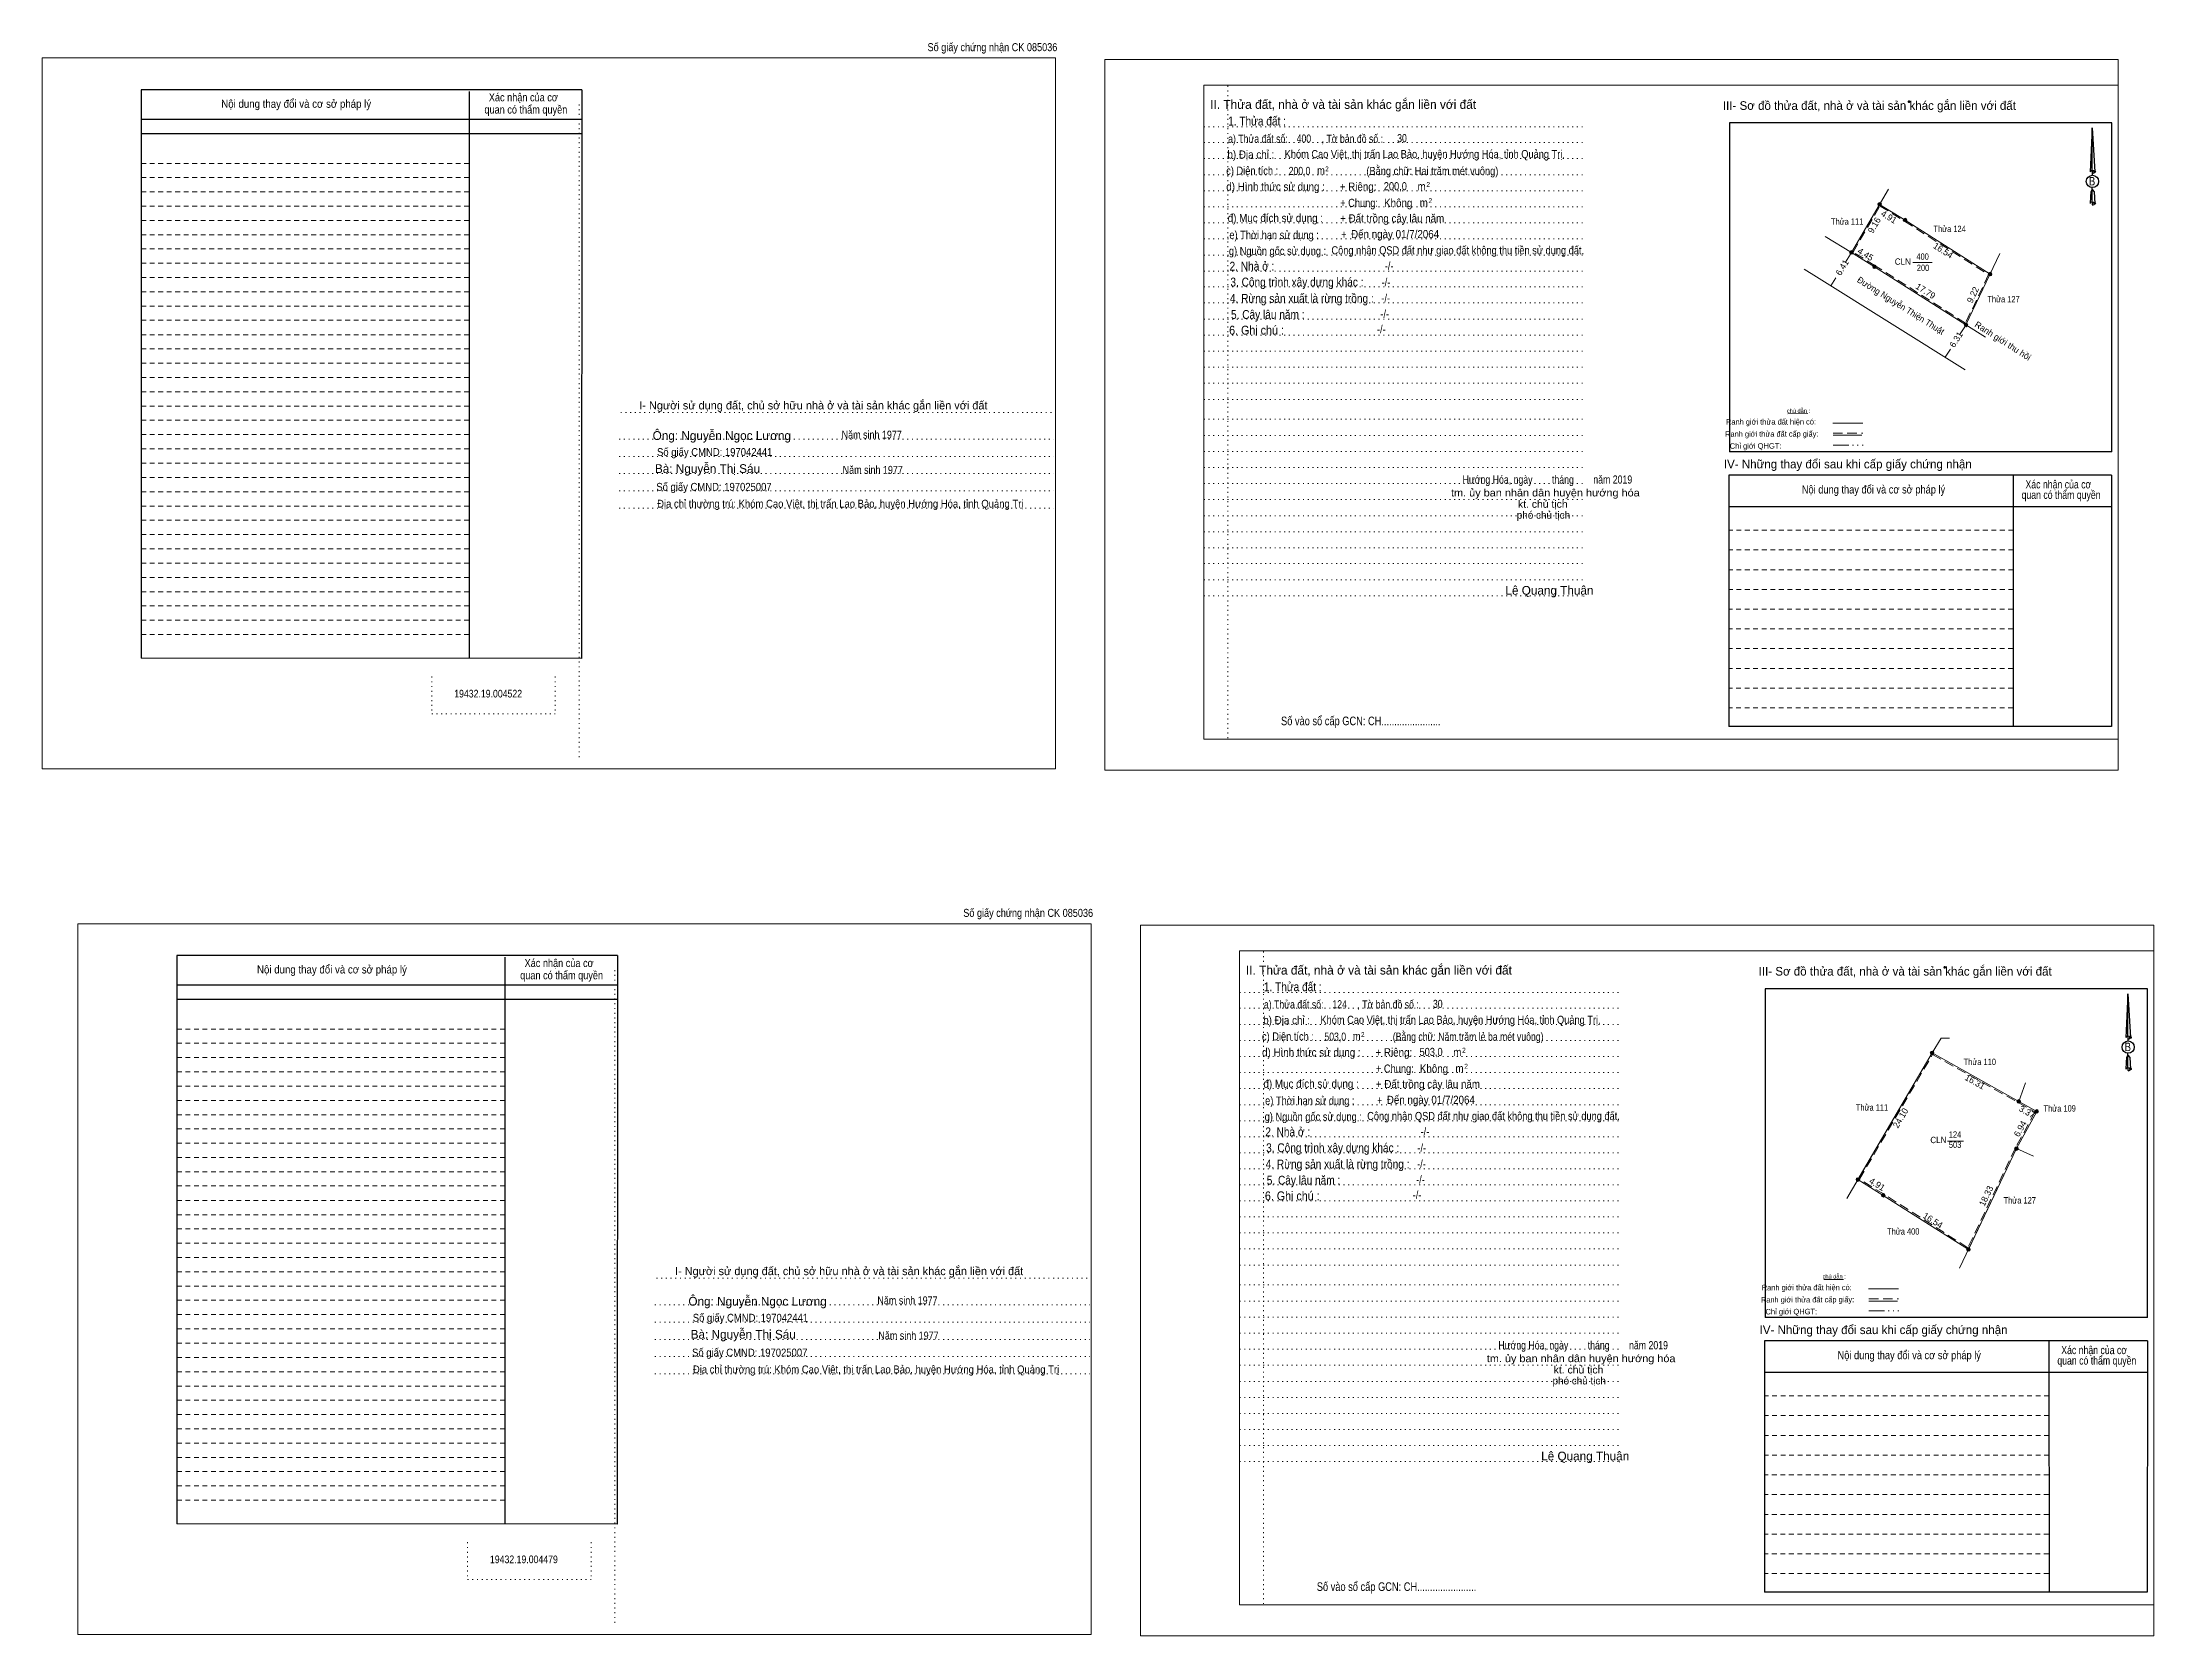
# Model space of a CAD drawing. Header units: metres. Extents: x 536429 to 537097, y 1836989 to 1837303.
# Drawn here: x 536681.6 to 537097.4, y 1836988.7 to 1837302.6 of the extents above; entities that cross this region are included whole.
import ezdxf
from ezdxf.enums import TextEntityAlignment as Align

# ---------------------------------------------------------------- set-up
doc = ezdxf.new("R2010")
doc.units = ezdxf.units.M
doc.header["$LTSCALE"] = 0.62
doc.header["$PDMODE"] = 32
doc.header["$PDSIZE"] = 0.31
for name, pattern in [('DASH_DOUBLE_DOT', [9.2, 5, -1.2, 0.3, -1.2, 0.3, -1.2]), ('DOTTED', [1.5, 0.3, -1.2]), ('MEDIUM_DASHED', [4.5, 3, -1.5]), ('SHORT_DASHED', [2.7, 1.5, -1.2])]:
    doc.linetypes.add(name, pattern=pattern)
for name, color, linetype, lineweight in [('1', 7, 'DOTTED', 13), ('10', 7, 'Continuous', 13), ('18', 7, 'Continuous', 25), ('28', 7, 'SHORT_DASHED', 13), ('36', 7, 'Continuous', 13), ('55', 7, 'Continuous', 13)]:
    doc.layers.add(name, color=color, linetype=linetype, lineweight=lineweight)
doc.layers.add('40', color=7, linetype='Continuous')
doc.layers.add('6', color=7, linetype='Continuous')

msp = doc.modelspace()

# ---------------------------------------------------------------- texts
at = {"layer": '18'}
for s, height, p in [('II. Thửa đất, nhà ở và tài sản khác gắn liền với đất', 1.75, (536937.755, 1837289.5)), ('Ông: Nguyễn Ngọc Lương', 1.73, (536815.4, 1837224.28)), ('Bà: Nguyễn Thị Sáu', 1.73, (536812.58, 1837217.77)), ('phó chủ tịch', 1.457, (536977.205, 1837208.76)), ('Lê Quang Thuận', 1.728, (536978.385, 1837193.79)), ('II. Thửa đất, nhà ở và tài sản khác gắn liền với đất', 1.75, (536944.795, 1837118.97)), ('Ông: Nguyễn Ngọc Lương', 1.73, (536822.44, 1837053.75)), ('Bà: Nguyễn Thị Sáu', 1.73, (536819.62, 1837047.24)), ('phó chủ tịch', 1.457, (536984.245, 1837038.23)), ('Lê Quang Thuận', 1.728, (536985.425, 1837023.26))]:
    msp.add_text(s, height=height, dxfattribs=at).set_placement(p, align=Align.CENTER)
for s, height, width, p in [('a) Thửa đất số:              , Tờ bản đồ số : ', 1.604, 0.8, (536930.595, 1837282.82)), ('1. Thửa đất :', 1.75, 0.85, (536920.795, 1837286.22)), ('400', 1.6, 0.8, (536930.025, 1837282.85)), ('30', 1.6, 0.8, (536949.35, 1837282.93)), ('b) Địa chỉ : ', 1.604, 0.9, (536919.855, 1837279.71)), ('c) Diện tích :                                                   ', 1.604, 0.85, (536932.76, 1837276.52)), ('200,0', 1.6, 0.8, (536929.16, 1837276.47)), (' m', 1.604, 0.85, (536933.135, 1837276.56)), ('2', 0.9716, 0.75, (536934.58, 1837277.2)), ('(Bằng chữ: Hai trăm mét vuông)', 1.6, 0.85, (536955.325, 1837276.47)), ('B', 1.68, 0.85, (537085.235, 1837274.41)), ('d) Hình thức sử dụng :', 1.603, 0.9, (536924.455, 1837273.38)), ('+ Riêng: ', 1.603, 0.9, (536940.97, 1837273.38)), ('       + Chung:', 1.603, 0.85, (536939.125, 1837270.18)), ('200,0', 1.6, 0.85, (536948.035, 1837273.46)), ('Không', 1.603, 0.9, (536948.605, 1837270.18)), (' m', 1.603, 0.9, (536952.935, 1837273.43)), ('2', 0.9716, 0.8, (536954.505, 1837274.11)), ('2', 0.9716, 0.8, (536954.925, 1837270.94)), ('đ) Mục đích sử dụng :', 1.603, 0.9, (536924.41, 1837267.2)), (' m', 1.603, 0.9, (536953.365, 1837270.22)), ('e) Thời hạn sử dụng :', 1.603, 0.85, (536924.155, 1837263.87)), ('+ ', 1.601, 0.8, (536938.145, 1837263.95)), ('Đến ngày 01/7/2064', 1.6, 0.9, (536947.985, 1837264.03)), ('g) Nguồn gốc sử dụng :', 1.603, 0.85, (536924.835, 1837260.71)), ('2. Nhà ở :', 1.75, 0.85, (536919.8, 1837257.64)), ('3. Công trình xây dựng khác :', 1.75, 0.85, (536928.655, 1837254.51)), ('4. Rừng sản xuất là rừng trồng :', 1.75, 0.85, (536929.62, 1837251.3)), ('6. Ghi chú :', 1.75, 0.9, (536920.695, 1837245.03)), ('5. Cây lâu năm :', 1.75, 0.85, (536922.915, 1837248.12)), ('tm. ủy ban nhân dân huyện hướng hóa', 1.457, 1.1, (536977.58, 1837213.15)), ('Hướng Hóa, ngày        tháng        năm 2019', 1.61, 0.8, (536977.98, 1837215.68)), ('kt. chủ tịch', 1.457, 1.05, (536977.07, 1837210.92)), ('19432.19.004522', 1.51, 0.85, (536769.385, 1837173.55)), ('Số vào sổ cấp GCN: CH.......................', 1.704, 0.8, (536941.23, 1837168.08)), ('a) Thửa đất số:              , Tờ bản đồ số : ', 1.604, 0.8, (536937.635, 1837112.29)), ('1. Thửa đất :', 1.75, 0.85, (536927.835, 1837115.69)), ('124', 1.6, 0.8, (536937.065, 1837112.32)), ('30', 1.6, 0.8, (536956.39, 1837112.4)), ('b) Địa chỉ : ', 1.604, 0.9, (536926.895, 1837109.18)), ('c) Diện tích :                                                   ', 1.604, 0.85, (536939.8, 1837105.99)), ('503,0', 1.6, 0.8, (536936.2, 1837105.94)), (' m', 1.604, 0.85, (536940.175, 1837106.03)), ('2', 0.9716, 0.75, (536941.62, 1837106.67)), ('(Bằng chữ: Năm trăm lẻ ba mét vuông)', 1.6, 0.8, (536962.375, 1837105.94)), ('B', 1.68, 0.85, (537092.275, 1837103.88)), ('d) Hình thức sử dụng :', 1.603, 0.9, (536931.495, 1837102.85)), ('+ Riêng: ', 1.603, 0.9, (536948.01, 1837102.85)), ('       + Chung:', 1.603, 0.85, (536946.165, 1837099.65)), ('503,0', 1.6, 0.85, (536955.075, 1837102.93)), ('Không', 1.603, 0.9, (536955.645, 1837099.65)), (' m', 1.603, 0.9, (536959.975, 1837102.9)), ('2', 0.9716, 0.8, (536961.545, 1837103.58)), ('2', 0.9716, 0.8, (536961.965, 1837100.41)), ('đ) Mục đích sử dụng :', 1.603, 0.9, (536931.45, 1837096.67)), (' m', 1.603, 0.9, (536960.405, 1837099.69)), ('e) Thời hạn sử dụng :', 1.603, 0.85, (536931.195, 1837093.34)), ('+ ', 1.601, 0.8, (536945.185, 1837093.42)), ('Đến ngày 01/7/2064', 1.6, 0.9, (536955.025, 1837093.5)), ('g) Nguồn gốc sử dụng :', 1.603, 0.85, (536931.875, 1837090.18)), ('2. Nhà ở :', 1.75, 0.85, (536926.84, 1837087.11)), ('3. Công trình xây dựng khác :', 1.75, 0.85, (536935.695, 1837083.98)), ('4. Rừng sản xuất là rừng trồng :', 1.75, 0.85, (536936.66, 1837080.77)), ('6. Ghi chú :', 1.75, 0.9, (536927.735, 1837074.5)), ('5. Cây lâu năm :', 1.75, 0.85, (536929.955, 1837077.59)), ('tm. ủy ban nhân dân huyện hướng hóa', 1.457, 1.1, (536984.62, 1837042.62)), ('Hướng Hóa, ngày        tháng        năm 2019', 1.61, 0.8, (536985.02, 1837045.15)), ('kt. chủ tịch', 1.457, 1.05, (536984.11, 1837040.39)), ('19432.19.004479', 1.51, 0.85, (536776.42, 1837003.02)), ('Số vào sổ cấp GCN: CH.......................', 1.704, 0.8, (536948.27, 1836997.55))]:
    msp.add_text(s, height=height, dxfattribs=dict(at, width=width)).set_placement(p, align=Align.CENTER)
at = {"layer": '18', "width": 0.85}
for s, p in [(' Khóm Cao Việt, thị trấn Lao Bảo, huyện Hướng Hóa, tỉnh Quảng Trị.', (536925.74, 1837279.79)), ('Công nhận QSD đất như giao đất không thu tiền sử dụng đất.', (536935.45, 1837260.84)), (' Khóm Cao Việt, thị trấn Lao Bảo, huyện Hướng Hóa, tỉnh Quảng Trị.', (536932.78, 1837109.26)), ('Công nhận QSD đất như giao đất không thu tiền sử dụng đất.', (536942.49, 1837090.31))]:
    msp.add_text(s, height=1.6, dxfattribs=at).set_placement(p)
at = {"layer": '28'}
for s, height, width, p in [('Xác nhận của cơ', 1.584, 0.85, (536776.315, 1837290.98)), ('Xác nhận của cơ', 1.584, 0.85, (536776.315, 1837290.98)), ('Nội dung thay đổi và cơ sở pháp lý', 1.584, 0.9, (536731.585, 1837289.71)), ('Nội dung thay đổi và cơ sở pháp lý', 1.584, 0.9, (536731.585, 1837289.71)), (' quan có thẩm quyền', 1.584, 0.85, (536776.56, 1837288.57)), (' quan có thẩm quyền', 1.584, 0.85, (536776.56, 1837288.57)), ('-/-', 1.604, 0.85, (536946.815, 1837257.77)), ('-/-', 1.604, 0.85, (536946.195, 1837254.56)), ('-/-', 1.604, 0.85, (536946.145, 1837251.42)), ('-/-', 1.604, 0.85, (536945.275, 1837245.29)), ('-/-', 1.604, 0.85, (536945.945, 1837248.32)), ('Nội dung thay đổi và cơ sở pháp lý', 1.604, 0.85, (537042.195, 1837213.73)), (' quan có thẩm quyền', 1.604, 0.8, (537078.895, 1837212.67)), ('Xác nhận của cơ', 1.604, 0.8, (537078.605, 1837214.73)), ('Xác nhận của cơ', 1.584, 0.85, (536783.355, 1837120.45)), ('Xác nhận của cơ', 1.584, 0.85, (536783.355, 1837120.45)), ('Nội dung thay đổi và cơ sở pháp lý', 1.584, 0.9, (536738.625, 1837119.18)), ('Nội dung thay đổi và cơ sở pháp lý', 1.584, 0.9, (536738.625, 1837119.18)), (' quan có thẩm quyền', 1.584, 0.85, (536783.6, 1837118.04)), (' quan có thẩm quyền', 1.584, 0.85, (536783.6, 1837118.04)), ('-/-', 1.604, 0.85, (536953.855, 1837087.24)), ('-/-', 1.604, 0.85, (536953.235, 1837084.03)), ('-/-', 1.604, 0.85, (536953.185, 1837080.89)), ('-/-', 1.604, 0.85, (536952.315, 1837074.76)), ('-/-', 1.604, 0.85, (536952.985, 1837077.79)), ('Nội dung thay đổi và cơ sở pháp lý', 1.604, 0.85, (537049.235, 1837043.2)), (' quan có thẩm quyền', 1.604, 0.8, (537085.935, 1837042.14)), ('Xác nhận của cơ', 1.604, 0.8, (537085.645, 1837044.2))]:
    msp.add_text(s, height=height, dxfattribs=dict(at, width=width)).set_placement(p, align=Align.CENTER)
for s, height, p in [('III- Sơ đồ thửa đất, nhà ở và tài sản khác gắn liền với đất', 1.701, (537041.39, 1837289.3)), ('I- Người sử dụng đất, chủ sở hữu nhà ở và tài sản khác gắn liền với đất', 1.606, (536833.43, 1837230.29)), ('IV- Những thay đổi sau khi cấp giấy chứng nhận', 1.701, (537037.14, 1837218.68)), ('III- Sơ đồ thửa đất, nhà ở và tài sản khác gắn liền với đất', 1.701, (537048.43, 1837118.77)), ('I- Người sử dụng đất, chủ sở hữu nhà ở và tài sản khác gắn liền với đất', 1.606, (536840.47, 1837059.76)), ('IV- Những thay đổi sau khi cấp giấy chứng nhận', 1.701, (537044.18, 1837048.15))]:
    msp.add_text(s, height=height, dxfattribs=at).set_placement(p, align=Align.CENTER)
for s, width, p in [('Năm sinh 1977', 0.85, (536839, 1837224.55)), ('Số giấy CMND: 197042441', 0.9, (536802.64, 1837221.12)), ('Năm sinh 1977', 0.85, (536839.2, 1837217.62)), ('Số giấy CMND: 197025007', 0.9, (536802.5, 1837214.27)), ('Địa chỉ thường trú: Khóm Cao Việt, thị trấn Lao Bảo, huyện Hướng Hóa, tỉnh Quảng Trị', 0.9, (536802.66, 1837210.95)), ('Năm sinh 1977', 0.85, (536846.04, 1837054.02)), ('Số giấy CMND: 197042441', 0.9, (536809.68, 1837050.59)), ('Năm sinh 1977', 0.85, (536846.24, 1837047.09)), ('Số giấy CMND: 197025007', 0.9, (536809.54, 1837043.74)), ('Địa chỉ thường trú: Khóm Cao Việt, thị trấn Lao Bảo, huyện Hướng Hóa, tỉnh Quảng Trị', 0.9, (536809.7, 1837040.42))]:
    msp.add_text(s, height=1.55, dxfattribs=dict(at, width=width)).set_placement(p)
at = {"layer": '36'}
for s, width, p in [('Thửa 111', 0.85, (537037.005, 1837266.67)), ('Thửa 124', 0.85, (537057.185, 1837265.23)), ('CLN', 0.95, (537047.975, 1837258.79)), ('400', 0.85, (537051.87, 1837259.77)), ('200', 0.85, (537051.95, 1837257.56)), ('Thửa 127', 0.85, (537067.8, 1837251.38)), ('Thửa 110', 0.85, (537063.135, 1837101.14)), ('Thửa 111', 0.85, (537041.905, 1837092.16)), ('Thửa 109', 0.85, (537078.865, 1837091.98)), ('CLN', 0.95, (537054.975, 1837085.76)), ('503', 0.85, (537058.265, 1837084.82)), ('124', 0.85, (537058.26, 1837086.84)), ('Thửa 127', 0.85, (537071, 1837073.87)), ('Thửa 400', 0.85, (537048.055, 1837067.75))]:
    msp.add_text(s, height=1.25, dxfattribs=dict(at, width=width)).set_placement(p, align=Align.CENTER)
for s, rotation, p in [('9.16', 59.712, (537042.8906, 1837266.2548)), ('4.91', 328.316, (537044.9117, 1837267.6778)), ('6.41', 58.269, (537036.5636, 1837257.9213)), ('4.45', 328.308, (537040.2967, 1837260.3098)), ('16.54', 327.539, (537055.5796, 1837261.0708)), ('17.79', 327.561, (537052.1198, 1837253.078)), ('9.22', 64.574, (537062.3381, 1837252.6017)), ('Ranh giới thu hồi', 327.401, (537067.3383, 1837243.2641)), ('6.31', 57.369, (537059.0035, 1837243.718)), ('16.31', 330.778, (537061.8699, 1837097.2964)), ('3.37', 330.698, (537072.1291, 1837091.383)), ('24.10', 59.668, (537048.0625, 1837090.3944)), ('6.94', 61.442, (537071.6334, 1837088.3012)), ('4.91', 328.316, (537042.5917, 1837077.1278)), ('18.33', 64.539, (537064.9434, 1837075.0863)), ('16.54', 327.539, (537053.5596, 1837070.0208))]:
    msp.add_text(s, height=1.25, rotation=rotation, dxfattribs=at).set_placement(p, align=Align.CENTER)
at = {"layer": '36', "width": 0.95}
msp.add_text('Đường Nguyễn Thiện Thuật', height=1.25, rotation=327.978, dxfattribs=at).set_placement((537047.2436, 1837250.2132), align=Align.CENTER)
at = {"layer": '40', "width": 0.85}
for p in [(536868.69, 1837300.86), (536875.73, 1837130.33)]:
    msp.add_text('Số giấy chứng nhận CK 085036', height=1.58, dxfattribs=at).set_placement(p, align=Align.CENTER)
at = {"layer": '55'}
for height, p in [(0.8043, (537027.4148, 1837229.6189)), (0.8042, (537034.4548, 1837059.0889))]:
    msp.add_text('chú dẫn :', height=height, rotation=359.974, dxfattribs=at).set_placement(p, align=Align.CENTER)
for s, height, width, p in [('Ranh giới thửa đất cấp giấy:', 1.089, 0.8, (537022.1737, 1837224.9176)), ('Ranh giới thửa đất hiện có:', 1.094, 0.8, (537022.0137, 1837227.307)), ('Chỉ giới QHGT:', 1.089, 0.85, (537018.9787, 1837222.5601)), ('Ranh giới thửa đất cấp giấy:', 1.089, 0.8, (537029.2137, 1837054.3876)), ('Ranh giới thửa đất hiện có:', 1.094, 0.8, (537029.0537, 1837056.777)), ('Chỉ giới QHGT:', 1.089, 0.85, (537026.0187, 1837052.0301))]:
    msp.add_text(s, height=height, rotation=0.135, dxfattribs=dict(at, width=width)).set_placement(p, align=Align.CENTER)
at = {"layer": '6', "width": 0.9}
for p in [(536947.415, 1837267.13), (536954.455, 1837096.6)]:
    msp.add_text('+ Đất trồng cây lâu năm', height=1.6, dxfattribs=at).set_placement(p, align=Align.CENTER)

# ---------------------------------------------------------------- hatches: boundary and pattern name
at = {"layer": '36'}
for points in [[(537043.7613, 1837270.6982, 1), (537043.0413, 1837270.6982, 1)], [(537048.7773, 1837267.6022, 1), (537048.0573, 1837267.6022, 1)], [(537038.2173, 1837261.2062, 1), (537037.4973, 1837261.2062, 1)], [(537042.7653, 1837258.3982, 1), (537042.0453, 1837258.3982, 1)], [(537065.5293, 1837256.9462, 1), (537064.8093, 1837256.9462, 1)], [(537060.7773, 1837246.9502, 1), (537060.0573, 1837246.9502, 1)], [(537054.0878, 1837103.536, 1), (537053.3678, 1837103.536, 1)], [(537071.1638, 1837093.984, 1), (537070.4438, 1837093.984, 1)], [(537074.6918, 1837092.004, 1), (537073.9718, 1837092.004, 1)], [(537070.7078, 1837084.684, 1), (537069.9878, 1837084.684, 1)], [(537039.4838, 1837078.576, 1), (537038.7638, 1837078.576, 1)], [(537044.4998, 1837075.48, 1), (537043.7798, 1837075.48, 1)], [(537061.2518, 1837064.824, 1), (537060.5318, 1837064.824, 1)]]:
    msp.add_hatch(color=256, dxfattribs=at).paths.add_polyline_path(points)

# ---------------------------------------------------------------- linework, layer by layer
at = {"layer": '1', "linetype": 'Continuous'}
for p, q in [((536910.33, 1837294.17), (537090.35, 1837294.17)), ((536910.33, 1837294.17), (536910.33, 1837165.32)), ((537090.35, 1837294.17), (537090.35, 1837164.25)), ((536910.33, 1837165.32), (537090.35, 1837165.32)), ((536917.37, 1837123.64), (537097.39, 1837123.64)), ((536917.37, 1837123.64), (536917.37, 1836994.79)), ((537097.39, 1837123.64), (537097.39, 1836993.72)), ((536917.37, 1836994.79), (537097.39, 1836994.79))]:
    msp.add_line(p, q, dxfattribs=at)
at = {"layer": '1'}
for p, q in [((536915.05, 1837294.04), (536915.05, 1837165.18)), ((536787.3, 1837290.35), (536787.3, 1837161.47)), ((536910.33, 1837285.98), (536917.65, 1837285.98)), ((536910.33, 1837285.98), (536985.28, 1837285.98)), ((536910.33, 1837282.85), (536985.28, 1837282.85)), ((536910.33, 1837279.69), (536985.28, 1837279.69)), ((536910.33, 1837276.52), (536985.28, 1837276.52)), ((536910.33, 1837273.36), (536985.28, 1837273.36)), ((536910.33, 1837270.18), (536985.28, 1837270.18)), ((536910.33, 1837267.04), (536985.28, 1837267.04)), ((536910.33, 1837263.87), (536985.28, 1837263.87)), ((536910.33, 1837260.71), (536985.28, 1837260.71)), ((536910.33, 1837257.55), (536985.28, 1837257.55)), ((536910.33, 1837254.41), (536985.28, 1837254.41)), ((536910.33, 1837251.26), (536985.28, 1837251.26)), ((536910.33, 1837248.08), (536985.28, 1837248.08)), ((536910.33, 1837244.91), (536985.28, 1837244.91)), ((536910.33, 1837241.76), (536985.28, 1837241.76)), ((536910.33, 1837238.62), (536985.28, 1837238.62)), ((536910.33, 1837235.48), (536985.28, 1837235.48)), ((536910.33, 1837232.27), (536985.28, 1837232.27)), ((536795.48, 1837229.71), (536881.06, 1837229.71)), ((536910.33, 1837228.35), (536985.28, 1837228.35)), ((536795.2, 1837224.42), (536880.8, 1837224.42)), ((536910.33, 1837225.15), (536985.28, 1837225.15)), ((536910.33, 1837222.01), (536985.28, 1837222.01)), ((536795.2, 1837221), (536880.8, 1837221)), ((536795.2, 1837217.64), (536880.8, 1837217.64)), ((536910.33, 1837218.85), (536985.28, 1837218.85)), ((536795.2, 1837214.24), (536880.8, 1837214.24)), ((536910.33, 1837215.68), (536985.28, 1837215.68)), ((536795.2, 1837210.84), (536880.8, 1837210.84)), ((536910.33, 1837212.54), (536985.28, 1837212.54)), ((536910.33, 1837209.36), (536985.28, 1837209.36)), ((536910.33, 1837206.21), (536985.28, 1837206.21)), ((536910.33, 1837203.04), (536985.28, 1837203.04)), ((536910.33, 1837199.91), (536985.28, 1837199.91)), ((536910.33, 1837196.73), (536985.28, 1837196.73)), ((536910.33, 1837193.56), (536985.28, 1837193.56)), ((536758.29, 1837177.66), (536758.29, 1837170.35)), ((536782.6, 1837177.66), (536782.6, 1837170.35)), ((536758.29, 1837170.35), (536782.6, 1837170.35)), ((536922.09, 1837123.51), (536922.09, 1836994.65)), ((536794.34, 1837119.82), (536794.34, 1836990.94)), ((536917.37, 1837115.45), (536924.69, 1837115.45)), ((536917.37, 1837115.45), (536992.32, 1837115.45)), ((536917.37, 1837112.32), (536992.32, 1837112.32)), ((536917.37, 1837109.16), (536992.32, 1837109.16)), ((536917.37, 1837105.99), (536992.32, 1837105.99)), ((536917.37, 1837102.83), (536992.32, 1837102.83)), ((536917.37, 1837099.65), (536992.32, 1837099.65)), ((536917.37, 1837096.51), (536992.32, 1837096.51)), ((536917.37, 1837093.34), (536992.32, 1837093.34)), ((536917.37, 1837090.18), (536992.32, 1837090.18)), ((536917.37, 1837087.02), (536992.32, 1837087.02)), ((536917.37, 1837083.88), (536992.32, 1837083.88)), ((536917.37, 1837080.73), (536992.32, 1837080.73)), ((536917.37, 1837077.55), (536992.32, 1837077.55)), ((536917.37, 1837074.38), (536992.32, 1837074.38)), ((536917.37, 1837071.23), (536992.32, 1837071.23)), ((536917.37, 1837068.09), (536992.32, 1837068.09)), ((536917.37, 1837064.95), (536992.32, 1837064.95)), ((536917.37, 1837061.74), (536992.32, 1837061.74)), ((536802.52, 1837059.18), (536888.1, 1837059.18)), ((536917.37, 1837057.82), (536992.32, 1837057.82)), ((536802.24, 1837053.89), (536887.84, 1837053.89)), ((536917.37, 1837054.62), (536992.32, 1837054.62)), ((536917.37, 1837051.48), (536992.32, 1837051.48)), ((536802.24, 1837050.47), (536887.84, 1837050.47)), ((536802.24, 1837047.11), (536887.84, 1837047.11)), ((536917.37, 1837048.32), (536992.32, 1837048.32)), ((536802.24, 1837043.71), (536887.84, 1837043.71)), ((536917.37, 1837045.15), (536992.32, 1837045.15)), ((536802.24, 1837040.31), (536887.84, 1837040.31)), ((536917.37, 1837042.01), (536992.32, 1837042.01)), ((536917.37, 1837038.83), (536992.32, 1837038.83)), ((536917.37, 1837035.68), (536992.32, 1837035.68)), ((536917.37, 1837032.51), (536992.32, 1837032.51)), ((536917.37, 1837029.38), (536992.32, 1837029.38)), ((536917.37, 1837026.2), (536992.32, 1837026.2)), ((536917.37, 1837023.03), (536992.32, 1837023.03)), ((536765.33, 1837007.13), (536765.33, 1836999.82)), ((536789.64, 1837007.13), (536789.64, 1836999.82)), ((536765.33, 1836999.82), (536789.64, 1836999.82))]:
    msp.add_line(p, q, dxfattribs=at)
at = {"layer": '1', "linetype": 'Continuous'}
for points in [[(536681.57, 1837159.5), (536881.12, 1837159.5), (536881.12, 1837299.52), (536681.57, 1837299.52)], [(536681.57, 1837299.52), (536881.12, 1837299.52), (536881.12, 1837159.5), (536681.57, 1837159.5)], [(536890.8, 1837159.25), (537090.35, 1837159.25), (537090.35, 1837299.2), (536890.8, 1837299.2)], [(536688.61, 1836988.97), (536888.16, 1836988.97), (536888.16, 1837128.99), (536688.61, 1837128.99)], [(536688.61, 1837128.99), (536888.16, 1837128.99), (536888.16, 1836988.97), (536688.61, 1836988.97)], [(536897.84, 1836988.72), (537097.39, 1836988.72), (537097.39, 1837128.67), (536897.84, 1837128.67)]]:
    msp.add_lwpolyline(points, close=True, dxfattribs=at)
for points in [[(536917.65, 1837294.17), (537090.35, 1837294.17), (537090.35, 1837165.32), (536917.65, 1837165.32)], [(536924.69, 1837123.64), (537097.39, 1837123.64), (537097.39, 1836994.79), (536924.69, 1836994.79)]]:
    msp.add_lwpolyline(points, dxfattribs=at)
at = {"layer": '10'}
msp.add_line((537053.72, 1837103.54), (537055.52, 1837106.45), dxfattribs=at)
msp.add_lwpolyline([(537053.72, 1837103.54), (537055.52, 1837106.45), (537057.18, 1837106.46)], dxfattribs=at)
at = {"layer": '18'}
for p, q in [((537085.27, 1837285.73), (537085.76, 1837277.1)), ((537085.27, 1837285.73), (537085.76, 1837277.1)), ((537085.27, 1837285.73), (537085.76, 1837277.1)), ((537084.91, 1837278.44), (537084.85, 1837277.1)), ((537085.27, 1837277.43), (537085.27, 1837277.07)), ((537085.27, 1837277.07), (537085.27, 1837276.82)), ((537085.27, 1837276.82), (537085.27, 1837276.47)), ((537085.27, 1837276.82), (537085.27, 1837276.47)), ((537085.27, 1837276.82), (537085.27, 1837276.47)), ((537085.27, 1837273.61), (537085.27, 1837273.99)), ((537085.27, 1837273.61), (537085.27, 1837273.99)), ((537085.27, 1837273.61), (537085.27, 1837273.99)), ((537085.27, 1837273.61), (537085.65, 1837273.13)), ((537085.27, 1837273.61), (537085.65, 1837273.13)), ((537085.27, 1837273.61), (537085.65, 1837273.13)), ((537085.65, 1837273.13), (537085.76, 1837270.88)), ((537085.65, 1837273.13), (537085.76, 1837270.88)), ((537085.65, 1837273.13), (537085.76, 1837270.88)), ((537085.27, 1837271.17), (537085.27, 1837270.82)), ((537085.27, 1837270.82), (537085.27, 1837270.58)), ((537092.31, 1837115.2), (537092.8, 1837106.57)), ((537092.31, 1837115.2), (537092.8, 1837106.57)), ((537092.31, 1837115.2), (537092.8, 1837106.57)), ((537091.95, 1837107.91), (537091.89, 1837106.57)), ((537092.31, 1837106.9), (537092.31, 1837106.54)), ((537092.31, 1837106.54), (537092.31, 1837106.29)), ((537092.31, 1837106.29), (537092.31, 1837105.94)), ((537092.31, 1837106.29), (537092.31, 1837105.94)), ((537092.31, 1837106.29), (537092.31, 1837105.94)), ((537092.31, 1837103.08), (537092.31, 1837103.46)), ((537092.31, 1837103.08), (537092.31, 1837103.46)), ((537092.31, 1837103.08), (537092.31, 1837103.46)), ((537092.31, 1837103.08), (537092.69, 1837102.6)), ((537092.31, 1837103.08), (537092.69, 1837102.6)), ((537092.31, 1837103.08), (537092.69, 1837102.6)), ((537092.69, 1837102.6), (537092.8, 1837100.35)), ((537092.69, 1837102.6), (537092.8, 1837100.35)), ((537092.69, 1837102.6), (537092.8, 1837100.35)), ((537092.31, 1837100.64), (537092.31, 1837100.29)), ((537092.31, 1837100.29), (537092.31, 1837100.05))]:
    msp.add_line(p, q, dxfattribs=at)
for points in [[(537085.27, 1837277.43), (537085.27, 1837285.73), (537084.91, 1837278.44)], [(537085.27, 1837271.17), (537085.27, 1837273.61), (537084.98, 1837273.13), (537084.91, 1837272.2), (537084.85, 1837270.88)], [(537092.31, 1837106.9), (537092.31, 1837115.2), (537091.95, 1837107.91)], [(537092.31, 1837100.64), (537092.31, 1837103.08), (537092.02, 1837102.6), (537091.95, 1837101.67), (537091.89, 1837100.35)]]:
    msp.add_lwpolyline(points, dxfattribs=at)
for centre in [(537085.3099, 1837275.2069), (537092.3499, 1837104.6769)]:
    msp.add_ellipse(centre, major_axis=(0, 1.2232), ratio=0.983453, dxfattribs=at)
for centre, start_param, end_param in [((537085.3104, 1837277.0918), 1.57079633, 3.07445202), ((537085.3104, 1837277.0918), 0.06714063, 1.57079633), ((537085.3104, 1837277.0918), 4.71238898, 6.28318531), ((537085.3104, 1837270.8485), 2.49106941, 3.07427841), ((537085.3104, 1837270.8485), 1.57079633, 2.49106941), ((537085.3104, 1837270.8485), 0.06714063, 1.57079633), ((537085.3104, 1837270.8485), 4.71238898, 6.28318531), ((537092.3504, 1837106.5618), 1.57079633, 3.07445202), ((537092.3504, 1837106.5618), 0.06714063, 1.57079633), ((537092.3504, 1837106.5618), 4.71238898, 6.28318531), ((537092.3504, 1837100.3185), 2.49106941, 3.07427841), ((537092.3504, 1837100.3185), 1.57079633, 2.49106941), ((537092.3504, 1837100.3185), 0.06714063, 1.57079633), ((537092.3504, 1837100.3185), 4.71238898, 6.28318531)]:
    msp.add_ellipse(centre, major_axis=(0.441, 0), ratio=0.655448, start_param=start_param, end_param=end_param, dxfattribs=at)
for p in [(537085.76, 1837277.1), (537085.76, 1837270.88), (537092.8, 1837106.57), (537092.8, 1837100.35)]:
    msp.add_point(p, dxfattribs=at)
at = {"layer": '28', "linetype": 'Continuous', "lineweight": 25}
for p, q in [((536787.83, 1837293.23), (536701.05, 1837293.23)), ((536765.62, 1837292.9), (536765.65, 1837181.24)), ((536787.83, 1837293.23), (536787.76, 1837181.21)), ((536787.83, 1837287.39), (536701.2, 1837287.39)), ((536787.83, 1837287.39), (536701.2, 1837287.39)), ((536787.83, 1837284.6), (536701.2, 1837284.6)), ((537013.81, 1837286.72), (537013.81, 1837221.94)), ((537089.14, 1837221.94), (537013.81, 1837221.94)), ((537069.71, 1837217.37), (537069.73, 1837167.86)), ((537089.09, 1837217.37), (537089.05, 1837167.86)), ((537089.05, 1837211.09), (537013.72, 1837211.09)), ((536787.76, 1837181.21), (536701.05, 1837181.31)), ((537089.05, 1837167.86), (537013.72, 1837167.86)), ((536794.87, 1837122.7), (536708.09, 1837122.7)), ((536772.66, 1837122.37), (536772.69, 1837010.71)), ((536794.87, 1837122.7), (536794.8, 1837010.68)), ((536794.87, 1837116.86), (536708.24, 1837116.86)), ((536794.87, 1837116.86), (536708.24, 1837116.86)), ((536794.87, 1837114.07), (536708.24, 1837114.07)), ((537020.85, 1837116.19), (537020.85, 1837051.41)), ((537096.18, 1837051.41), (537020.85, 1837051.41)), ((537076.75, 1837046.84), (537076.77, 1836997.33)), ((537096.13, 1837046.84), (537096.09, 1836997.33)), ((537096.09, 1837040.56), (537020.76, 1837040.56)), ((536794.8, 1837010.68), (536708.09, 1837010.78)), ((537096.09, 1836997.33), (537020.76, 1836997.33))]:
    msp.add_line(p, q, dxfattribs=at)
at = {"layer": '28'}
for p, q in [((536765.62, 1837278.76), (536701.05, 1837278.76)), ((536765.62, 1837275.97), (536701.05, 1837275.97)), ((536765.62, 1837273.15), (536701.05, 1837273.15)), ((536765.62, 1837270.34), (536701.05, 1837270.34)), ((536765.62, 1837267.51), (536701.05, 1837267.51)), ((536765.62, 1837264.71), (536701.05, 1837264.71)), ((536765.62, 1837261.9), (536701.05, 1837261.9)), ((536765.62, 1837259.12), (536701.05, 1837259.12)), ((536765.62, 1837256.28), (536701.05, 1837256.28)), ((536765.62, 1837253.46), (536701.05, 1837253.46)), ((536765.62, 1837250.64), (536701.05, 1837250.64)), ((536765.62, 1837247.85), (536701.05, 1837247.85)), ((536765.62, 1837245), (536701.05, 1837245)), ((536765.62, 1837242.2), (536701.05, 1837242.2)), ((536765.62, 1837239.38), (536701.05, 1837239.38)), ((536765.62, 1837236.57), (536701.05, 1837236.57)), ((536765.62, 1837233.75), (536701.05, 1837233.75)), ((536765.62, 1837230.93), (536701.05, 1837230.93)), ((536765.62, 1837228.15), (536701.05, 1837228.15)), ((536765.62, 1837225.33), (536701.05, 1837225.33)), ((536765.62, 1837222.53), (536701.05, 1837222.53)), ((536765.62, 1837219.71), (536701.05, 1837219.71)), ((536765.62, 1837216.88), (536701.05, 1837216.88)), ((536765.62, 1837214.07), (536701.05, 1837214.07)), ((536765.62, 1837211.25), (536701.05, 1837211.25)), ((536765.62, 1837208.45), (536701.05, 1837208.45)), ((536765.62, 1837205.65), (536701.05, 1837205.65)), ((537069.71, 1837206.51), (537013.72, 1837206.51)), ((536765.62, 1837202.83), (536701.05, 1837202.83)), ((537069.71, 1837202.61), (537013.72, 1837202.61)), ((536765.62, 1837200.03), (536701.05, 1837200.03)), ((536765.62, 1837197.19), (536701.05, 1837197.19)), ((537069.71, 1837198.71), (537013.72, 1837198.71)), ((536765.62, 1837194.39), (536701.05, 1837194.39)), ((537069.71, 1837194.83), (537013.72, 1837194.83)), ((536765.62, 1837191.59), (536701.05, 1837191.59)), ((536765.62, 1837188.76), (536701.05, 1837188.76)), ((537069.66, 1837190.95), (537013.72, 1837190.95)), ((536765.62, 1837185.96), (536701.05, 1837185.96)), ((537069.66, 1837187.05), (537013.72, 1837187.05)), ((537069.66, 1837183.17), (537013.72, 1837183.17)), ((537069.66, 1837179.27), (537013.72, 1837179.27)), ((537069.66, 1837175.39), (537013.72, 1837175.39)), ((537069.66, 1837171.5), (537013.72, 1837171.5)), ((536772.66, 1837108.23), (536708.09, 1837108.23)), ((536772.66, 1837105.44), (536708.09, 1837105.44)), ((536772.66, 1837102.62), (536708.09, 1837102.62)), ((536772.66, 1837099.81), (536708.09, 1837099.81)), ((536772.66, 1837096.98), (536708.09, 1837096.98)), ((536772.66, 1837094.18), (536708.09, 1837094.18)), ((536772.66, 1837091.37), (536708.09, 1837091.37)), ((536772.66, 1837088.59), (536708.09, 1837088.59)), ((536772.66, 1837085.75), (536708.09, 1837085.75)), ((536772.66, 1837082.93), (536708.09, 1837082.93)), ((536772.66, 1837080.11), (536708.09, 1837080.11)), ((536772.66, 1837077.32), (536708.09, 1837077.32)), ((536772.66, 1837074.47), (536708.09, 1837074.47)), ((536772.66, 1837071.67), (536708.09, 1837071.67)), ((536772.66, 1837068.85), (536708.09, 1837068.85)), ((536772.66, 1837066.04), (536708.09, 1837066.04)), ((536772.66, 1837063.22), (536708.09, 1837063.22)), ((536772.66, 1837060.4), (536708.09, 1837060.4)), ((536772.66, 1837057.62), (536708.09, 1837057.62)), ((536772.66, 1837054.8), (536708.09, 1837054.8)), ((536772.66, 1837052), (536708.09, 1837052)), ((536772.66, 1837049.18), (536708.09, 1837049.18)), ((536772.66, 1837046.35), (536708.09, 1837046.35)), ((536772.66, 1837043.54), (536708.09, 1837043.54)), ((536772.66, 1837040.72), (536708.09, 1837040.72)), ((536772.66, 1837037.92), (536708.09, 1837037.92)), ((536772.66, 1837035.12), (536708.09, 1837035.12)), ((537076.75, 1837035.98), (537020.76, 1837035.98)), ((536772.66, 1837032.3), (536708.09, 1837032.3)), ((537076.75, 1837032.08), (537020.76, 1837032.08)), ((536772.66, 1837029.5), (536708.09, 1837029.5)), ((536772.66, 1837026.66), (536708.09, 1837026.66)), ((537076.75, 1837028.18), (537020.76, 1837028.18)), ((536772.66, 1837023.86), (536708.09, 1837023.86)), ((537076.75, 1837024.3), (537020.76, 1837024.3)), ((536772.66, 1837021.06), (536708.09, 1837021.06)), ((536772.66, 1837018.23), (536708.09, 1837018.23)), ((537076.7, 1837020.42), (537020.76, 1837020.42)), ((536772.66, 1837015.43), (536708.09, 1837015.43)), ((537076.7, 1837016.52), (537020.76, 1837016.52)), ((537076.7, 1837012.64), (537020.76, 1837012.64)), ((537076.7, 1837008.74), (537020.76, 1837008.74)), ((537076.7, 1837004.86), (537020.76, 1837004.86)), ((537076.7, 1837000.97), (537020.76, 1837000.97))]:
    msp.add_line(p, q, dxfattribs=at)
at = {"layer": '28', "linetype": 'Continuous', "lineweight": 25}
for points in [[(536787.83, 1837293.23), (536701.05, 1837293.23), (536701.05, 1837181.31)], [(537089.14, 1837221.94), (537089.14, 1837286.72), (537013.81, 1837286.72)], [(537089.09, 1837217.37), (537013.72, 1837217.37), (537013.72, 1837167.86)], [(536794.87, 1837122.7), (536708.09, 1837122.7), (536708.09, 1837010.78)], [(537096.18, 1837051.41), (537096.18, 1837116.19), (537020.85, 1837116.19)], [(537096.13, 1837046.84), (537020.76, 1837046.84), (537020.76, 1836997.33)]]:
    msp.add_lwpolyline(points, dxfattribs=at)
at = {"layer": '28'}
for p in [(537049.19, 1837290.92), (537056.23, 1837120.39)]:
    msp.add_point(p, dxfattribs=at)
at = {"layer": '36'}
for p, q in [((537045.15, 1837273.68), (537037.85, 1837261.2)), ((537048.41, 1837267.6), (537043.39, 1837270.69)), ((537065.16, 1837256.94), (537048.41, 1837267.6)), ((537037.85, 1837261.2), (537032.71, 1837264.37)), ((537049.96, 1837259.24), (537053.76, 1837259.24)), ((537060.41, 1837246.94), (537067.09, 1837260.98)), ((537030.99, 1837256.42), (537060.27, 1837238.11)), ((537064.24, 1837244.5), (537060.41, 1837246.94)), ((537053.72, 1837103.54), (537036.96, 1837074.87)), ((537070.8, 1837093.98), (537053.72, 1837103.54)), ((537053.72, 1837103.54), (537070.8, 1837093.98)), ((537072.14, 1837097.62), (537070.8, 1837093.98)), ((537074.33, 1837092), (537070.8, 1837093.98)), ((537074.33, 1837092), (537070.34, 1837084.68)), ((537056.77, 1837086.16), (537059.9, 1837086.16)), ((537059.12, 1837061.12), (537070.34, 1837084.68)), ((537070.34, 1837084.68), (537073.73, 1837083.2)), ((537044.13, 1837075.48), (537039.12, 1837078.58)), ((537060.89, 1837064.82), (537044.13, 1837075.48))]:
    msp.add_line(p, q, dxfattribs=at)
at = {"layer": '36', "linetype": 'MEDIUM_DASHED'}
for p, q in [((537036.66, 1837259.28), (537037.85, 1837261.2)), ((537033.81, 1837254.66), (537034.92, 1837256.46)), ((537059.15, 1837244.98), (537060.41, 1837246.94)), ((537056.33, 1837240.57), (537057.43, 1837242.3))]:
    msp.add_line(p, q, dxfattribs=at)
for points in [[(537043.48, 1837270.36), (537048.28, 1837267.39), (537064.85, 1837256.86), (537060.31, 1837247.29), (537042.53, 1837258.6), (537038.17, 1837261.28)], [(537053.81, 1837103.21), (537070.68, 1837093.78), (537074, 1837091.91), (537070.13, 1837084.79), (537060.79, 1837065.17), (537044.27, 1837075.68), (537039.44, 1837078.66)]]:
    msp.add_lwpolyline(points, close=True, dxfattribs=at)
at = {"layer": '36'}
for points in [[(537060.41, 1837246.94), (537042.4, 1837258.39), (537037.85, 1837261.2)], [(537030.99, 1837256.42), (537028.56, 1837257.9), (537030.99, 1837256.42)]]:
    msp.add_lwpolyline(points, dxfattribs=at)
msp.add_lwpolyline([(537053.72, 1837103.54), (537070.8, 1837093.98), (537074.33, 1837092), (537070.34, 1837084.68), (537060.89, 1837064.82), (537044.13, 1837075.48), (537039.12, 1837078.58)], close=True, dxfattribs=at)
for centre in [(537043.4013, 1837270.6982), (537048.4173, 1837267.6022), (537037.8573, 1837261.2062), (537042.4053, 1837258.3982), (537065.1693, 1837256.9462), (537060.4173, 1837246.9502), (537053.7278, 1837103.536), (537070.8038, 1837093.984), (537074.3318, 1837092.004), (537070.3478, 1837084.684), (537039.1238, 1837078.576), (537044.1398, 1837075.48), (537060.8918, 1837064.824)]:
    msp.add_circle(centre, 0.36, dxfattribs=at)
at = {"layer": '55'}
for p, q in [((537025.35, 1837229.42), (537029.27, 1837229.46)), ((537034.2, 1837227.58), (537040.11, 1837227.58)), ((537034.25, 1837225.19), (537039.91, 1837225.19)), ((537034.25, 1837225.19), (537039.91, 1837225.19)), ((537032.39, 1837058.89), (537036.31, 1837058.93)), ((537041.24, 1837057.05), (537047.15, 1837057.05)), ((537041.29, 1837054.66), (537046.95, 1837054.66)), ((537041.29, 1837054.66), (537046.95, 1837054.66))]:
    msp.add_line(p, q, dxfattribs=at)
at = {"layer": '55', "linetype": 'DASH_DOUBLE_DOT'}
for p, q in [((537034.23, 1837223.23), (537040.14, 1837223.23)), ((537041.27, 1837052.7), (537047.18, 1837052.7))]:
    msp.add_line(p, q, dxfattribs=at)
at = {"layer": '55', "linetype": 'MEDIUM_DASHED'}
for p, q in [((537034.25, 1837225.63), (537040.11, 1837225.63)), ((537041.29, 1837055.1), (537047.15, 1837055.1))]:
    msp.add_line(p, q, dxfattribs=at)

msp.set_redraw_order([(e.dxf.handle, doc.entitydb.next_handle()) for e in msp.query("TEXT MTEXT ATTDEF DIMENSION ARC_DIMENSION")])  # texts and dimensions are drawn at this point

doc.saveas('drawing.dxf')
